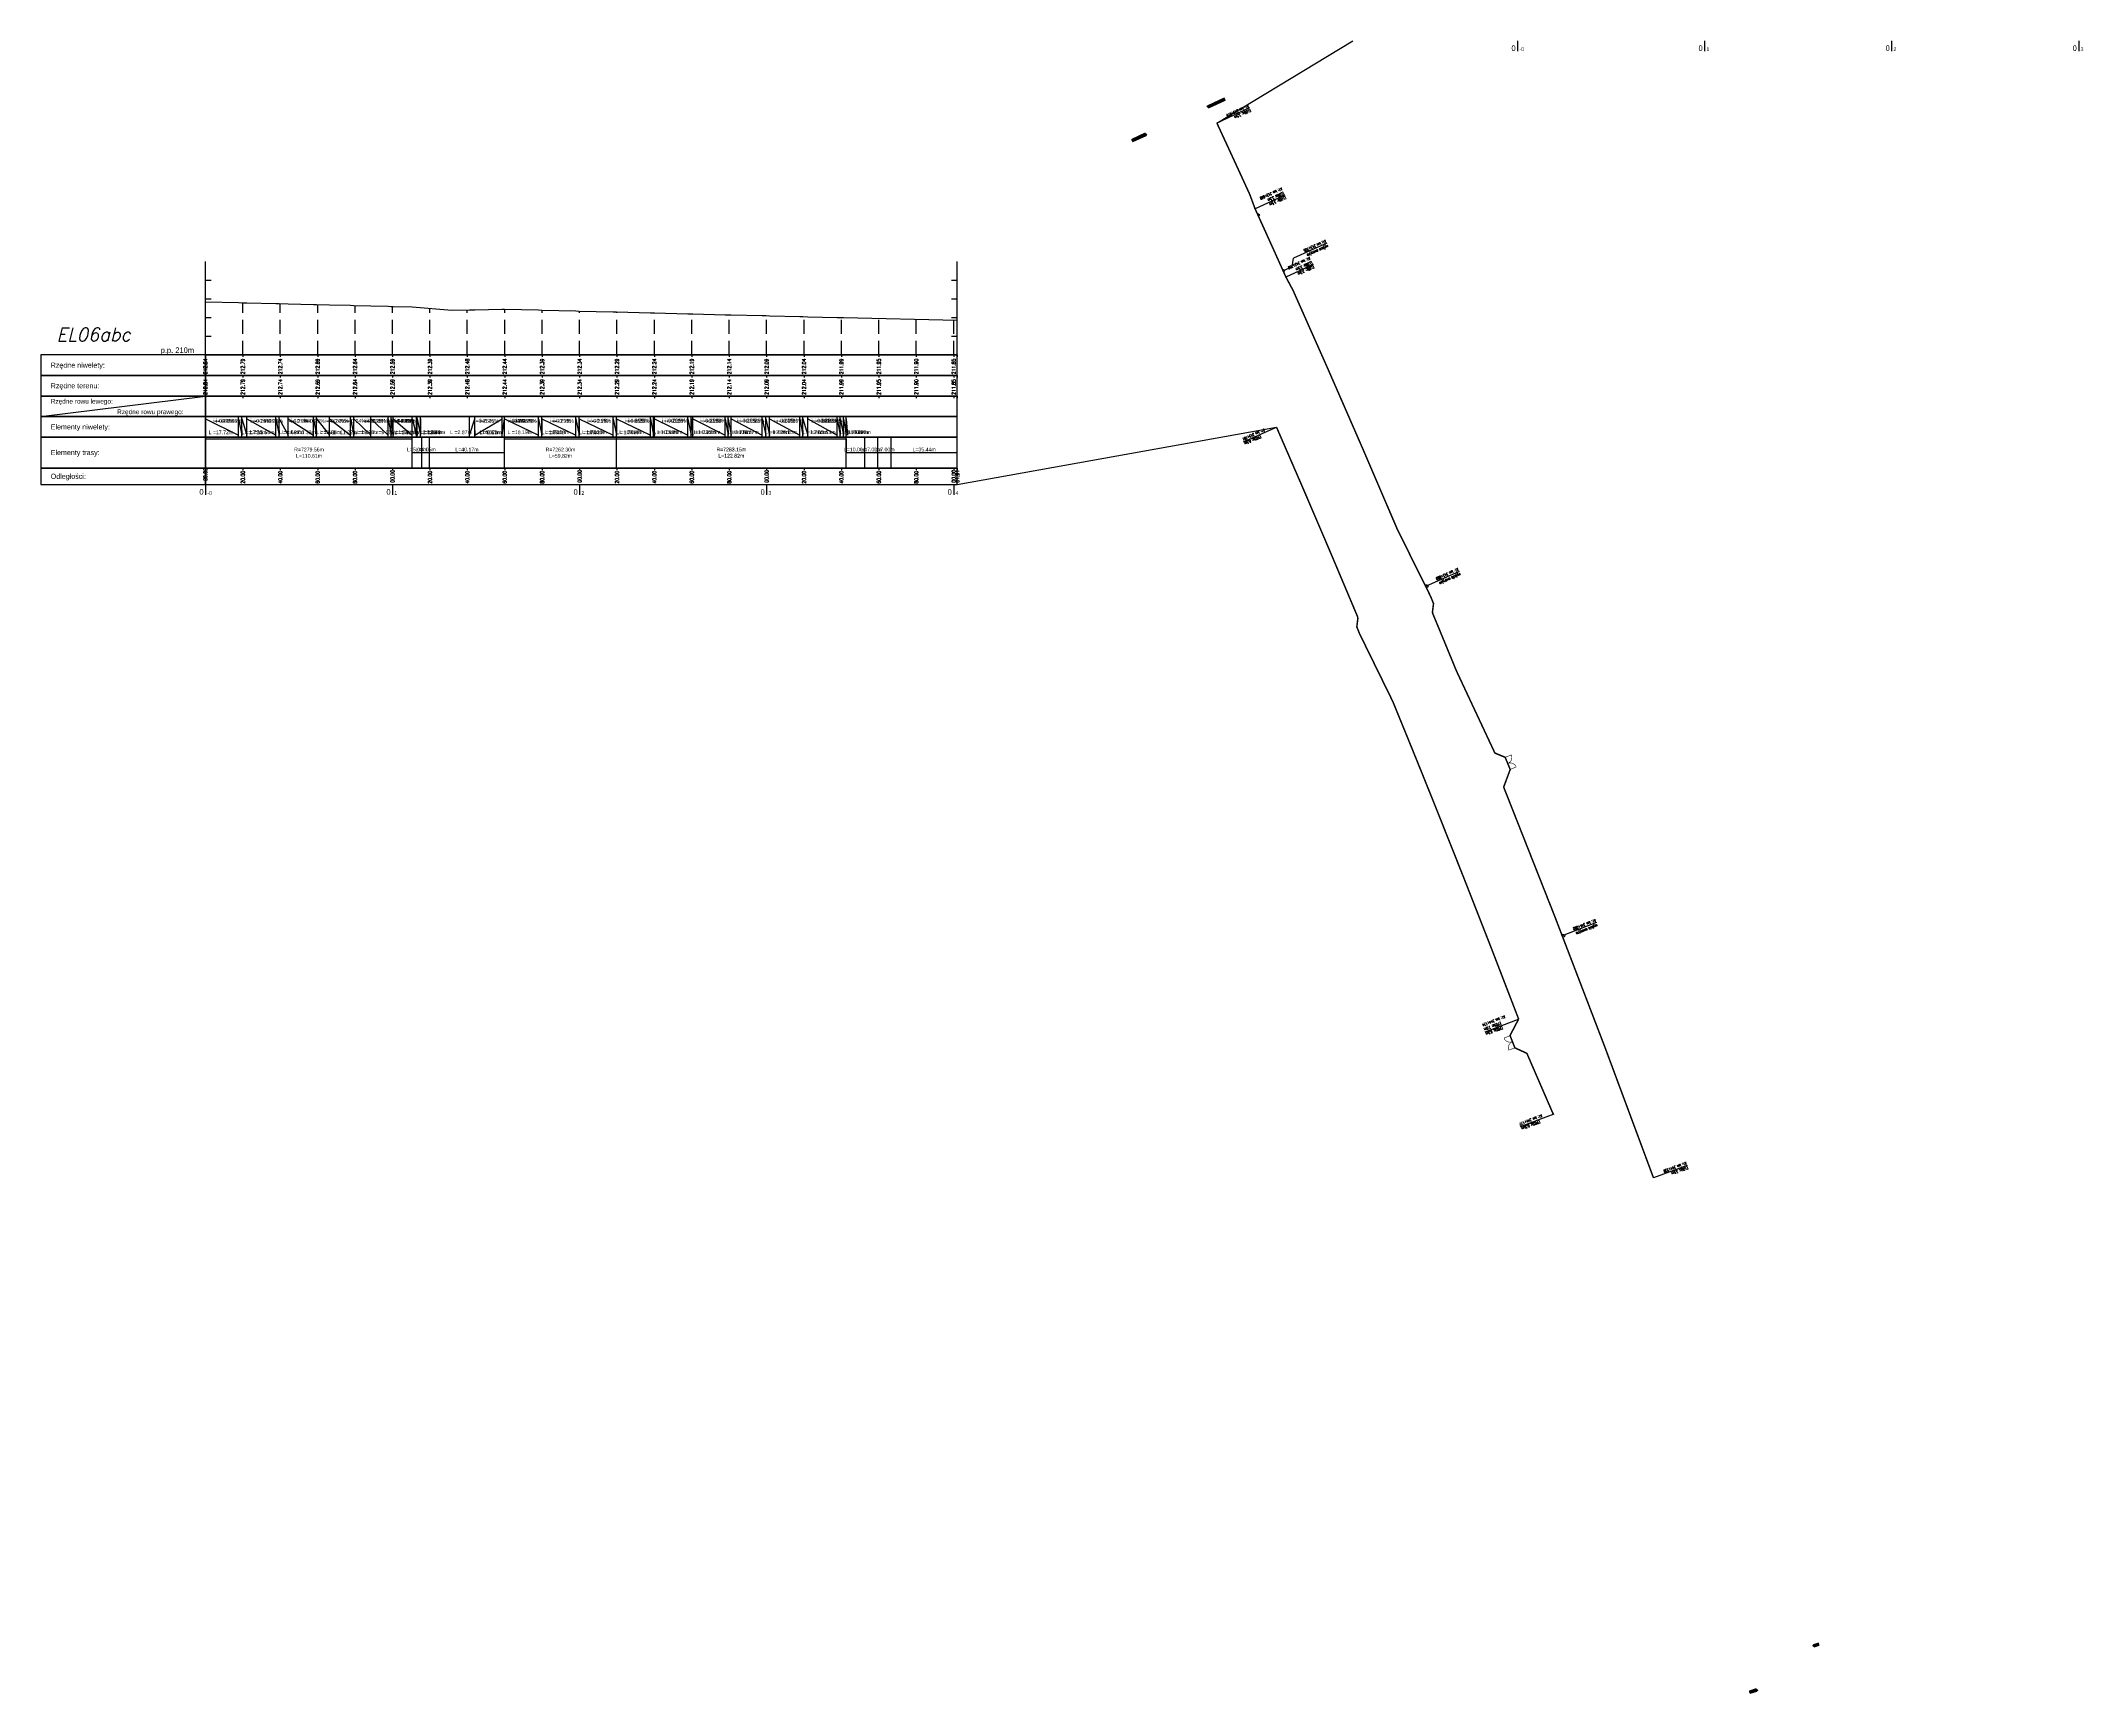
# Model space of a CAD drawing. Header units: metres. Extents: x 7399493 to 7407015, y 5696902 to 5712236.
# Drawn here: x 7404320 to 7405412, y 5704071 to 5704954 of the extents above; entities that cross this region are included whole.
import ezdxf

# ---------------------------------------------------------------- set-up
doc = ezdxf.new("R2010")
doc.units = ezdxf.units.M
doc.linetypes.add('DASHED', pattern=[0.75, 0.5, -0.25])
for name, color, linetype in [('Drzwi ewakuacyjne', 100, 'Continuous'), ('Drzwi ewakuacyjne_opis', 7, 'Continuous'), ('Ekran_akustyczny_3.5m', 100, 'Continuous'), ('Ekran_akustyczny_3.5m_opis', 7, 'Continuous'), ('Ekran_akustyczny_6.5m_opis', 7, 'Continuous'), ('Ekran_akustyczny_7m', 100, 'Continuous'), ('Ekran_akustyczny_7m_opis', 7, 'Continuous'), ('pomoc', 140, 'Continuous'), ('PR_0', 7, 'Continuous'), ('PR_istniejacy_teren', 7, 'Continuous'), ('robocza', 3, 'Continuous'), ('Schody ewakuacyjne', 100, 'Continuous')]:
    doc.layers.add(name, color=color, linetype=linetype)
doc.styles.add('simplex 0.60', font='simplex.shx', dxfattribs={"width": 0.6})
doc.styles.add('simplex 0.80', font='simplex.shx', dxfattribs={"width": 0.8})
doc.styles.add('Standard poch.', font='simplex.shx', dxfattribs={"oblique": 15})

# ---------------------------------------------------------------- blocks, each defined once
blk = doc.blocks.new('*U26')
at = {"layer": 'Schody ewakuacyjne', "ltscale": 0.8}
blk.add_lwpolyline([(-0.7, 0), (-0.7, -9.7), (-0.6, -9.7), (-0.6, 0)], close=True, dxfattribs=at)
at = {"layer": 'Schody ewakuacyjne'}
for points in [[(-0.5, -9.7), (-0.5, 0)], [(-0.5, 0), (0.5, 0)], [(-0.4, 0.3), (0.4, 0.3)], [(-0.4, 0), (-0.4, 0.3), (0.4, 0.3), (0.4, 0)], [(-0.4, -9.7), (-0.4, 0)], [(-0.5, -9.7), (0.5, -9.7)], [(-0.4, -0.3), (0.4, -0.3)], [(-0.4, -0.5), (0.4, -0.5)], [(-0.4, -0.8), (0.4, -0.8)], [(-0.4, -1.1), (0.4, -1.1)], [(-0.4, -1.4), (0.4, -1.4)], [(-0.4, -1.6), (0.4, -1.6)], [(-0.4, -1.9), (0.4, -1.9)], [(-0.4, -2.2), (0.4, -2.2)], [(-0.4, -2.4), (0.4, -2.4)], [(-0.4, -2.7), (0.4, -2.7)], [(-0.4, -3), (0.4, -3)], [(-0.4, -3.2), (0.4, -3.2)], [(-0.4, -3.5), (0.4, -3.5)], [(-0.4, -3.8), (0.4, -3.8)], [(-0.4, -4.1), (0.4, -4.1)], [(-0.4, -4.3), (0.4, -4.3)], [(-0.4, -4.6), (0.4, -4.6)], [(-0.4, -4.9), (0.4, -4.9)], [(-0.4, -5.1), (0.4, -5.1)], [(-0.4, -5.4), (0.4, -5.4)], [(-0.4, -5.7), (0.4, -5.7)], [(-0.4, -5.9), (0.4, -5.9)], [(-0.4, -6.2), (0.4, -6.2)], [(-0.4, -6.5), (0.4, -6.5)], [(-0.4, -6.8), (0.4, -6.8)], [(-0.4, -7), (0.4, -7)], [(-0.4, -7.3), (0.4, -7.3)], [(-0.4, -7.6), (0.4, -7.6)], [(-0.4, -7.8), (0.4, -7.8)], [(-0.4, -8.1), (0.4, -8.1)], [(-0.4, -8.4), (0.4, -8.4)], [(-0.4, -8.6), (0.4, -8.6)], [(-0.4, -8.9), (0.4, -8.9)], [(-0.4, -9.2), (0.4, -9.2)], [(-0.4, -9.5), (0.4, -9.5)], [(-0.4, -9.7), (0.4, -9.7)], [(0.4, -9.7), (0.4, 0)], [(0.5, -9.7), (0.5, 0)]]:
    blk.add_lwpolyline(points, dxfattribs=at)
blk = doc.blocks.new('*U27')
at = {"layer": 'Schody ewakuacyjne', "ltscale": 0.8}
blk.add_lwpolyline([(-0.7, 0), (-0.7, -7.8), (-0.6, -7.8), (-0.6, 0)], close=True, dxfattribs=at)
at = {"layer": 'Schody ewakuacyjne'}
for points in [[(-0.5, -7.8), (-0.5, 0)], [(-0.5, 0), (0.5, 0)], [(-0.4, 0.3), (0.4, 0.3)], [(-0.4, 0), (-0.4, 0.3), (0.4, 0.3), (0.4, 0)], [(-0.4, -7.8), (-0.4, 0)], [(-0.5, -7.8), (0.5, -7.8)], [(-0.4, -0.3), (0.4, -0.3)], [(-0.4, -0.5), (0.4, -0.5)], [(-0.4, -0.8), (0.4, -0.8)], [(-0.4, -1.1), (0.4, -1.1)], [(-0.4, -1.4), (0.4, -1.4)], [(-0.4, -1.6), (0.4, -1.6)], [(-0.4, -1.9), (0.4, -1.9)], [(-0.4, -2.2), (0.4, -2.2)], [(-0.4, -2.4), (0.4, -2.4)], [(-0.4, -2.7), (0.4, -2.7)], [(-0.4, -3), (0.4, -3)], [(-0.4, -3.2), (0.4, -3.2)], [(-0.4, -3.5), (0.4, -3.5)], [(-0.4, -3.8), (0.4, -3.8)], [(-0.4, -4.1), (0.4, -4.1)], [(-0.4, -4.3), (0.4, -4.3)], [(-0.4, -4.6), (0.4, -4.6)], [(-0.4, -4.9), (0.4, -4.9)], [(-0.4, -5.1), (0.4, -5.1)], [(-0.4, -5.4), (0.4, -5.4)], [(-0.4, -5.7), (0.4, -5.7)], [(-0.4, -5.9), (0.4, -5.9)], [(-0.4, -6.2), (0.4, -6.2)], [(-0.4, -6.5), (0.4, -6.5)], [(-0.4, -6.8), (0.4, -6.8)], [(-0.4, -7), (0.4, -7)], [(-0.4, -7.3), (0.4, -7.3)], [(-0.4, -7.6), (0.4, -7.6)], [(-0.4, -7.8), (0.4, -7.8)], [(0.4, -7.8), (0.4, 0)], [(0.5, -7.8), (0.5, 0)]]:
    blk.add_lwpolyline(points, dxfattribs=at)
blk = doc.blocks.new('Wyjście awaryjne')
at = {"layer": 'Drzwi ewakuacyjne'}
blk.add_lwpolyline([(0, 0), (-1.4, 0, 0.414214), (0, -1.4)], format="xyb", close=True, dxfattribs=at)
blk = doc.blocks.new('*U122')
at = {"layer": 'PR_0', "color": 1, "linetype": 'Continuous', "lineweight": -3, "char_height": 2}
for s, insert, attachment_point in [('i=-0.25%', (7406124.1, 5706771.5), 9), ('i=-0.25%', (7406125.8, 5706771.5), 9), ('i=-0.23%', (7406128.5, 5706771.5), 9), ('i=-0.25%', (7406144.1, 5706771.5), 9), ('i=-0.25%', (7406145.8, 5706771.5), 9), ('i=-0.23%', (7406150.6, 5706771.5), 9), ('i=-0.26%', (7406164, 5706771.5), 9), ('i=-0.26%', (7406165.7, 5706771.5), 9), ('i=-0.23%', (7406172.8, 5706771.5), 9), ('i=-0.26%', (7406184, 5706771.5), 9), ('i=-0.26%', (7406185.7, 5706771.5), 9), ('i=-0.24%', (7406194.9, 5706771.5), 9), ('i=-0.26%', (7406203.9, 5706771.5), 9), ('i=-0.26%', (7406205.6, 5706771.5), 9), ('i=-0.24%', (7406206.7, 5706771.5), 9), ('i=-0.24%', (7406217, 5706771.5), 9), ('i=-4.22%', (7406219.1, 5706771.5), 9), ('i=-4.21%', (7406219.6, 5706771.5), 9), ('i=-4.21%', (7406221.2, 5706771.5), 9), ('i=-4.13%', (7406221.3, 5706771.5), 9), ('i=-4.00%', (7406221.4, 5706771.5), 9), ('i=-3.76%', (7406221.4, 5706771.5), 9), ('i=0.26%', (7406253, 5706771.5), 7), ('i=0.26%', (7406255.9, 5706771.5), 7), ('i=0.26%', (7406270.6, 5706771.5), 7), ('i=0.28%', (7406271.7, 5706771.5), 7), ('i=-0.25%', (7406284.4, 5706771.5), 9), ('i=-0.25%', (7406286.1, 5706771.5), 9), ('i=-0.23%', (7406286.2, 5706771.5), 9), ('i=-0.25%', (7406304.4, 5706771.5), 9), ('i=-0.25%', (7406306.1, 5706771.5), 9), ('i=-0.23%', (7406306.1, 5706771.5), 9), ('i=-0.25%', (7406324.3, 5706771.5), 9), ('i=-0.25%', (7406326, 5706771.5), 9), ('L =17.72m', (7406110.8, 5706765.4), 7), ('L =1.71m', (7406128.5, 5706765.4), 7), ('L =2.70m', (7406130.2, 5706765.4), 7), ('L =15.56m', (7406132.9, 5706765.4), 7), ('L =1.69m', (7406148.5, 5706765.4), 7), ('L =4.87m', (7406150.1, 5706765.4), 7), ('L =13.39m', (7406155, 5706765.4), 7), ('L =1.68m', (7406168.4, 5706765.4), 7), ('L =7.05m', (7406170.1, 5706765.4), 7), ('L =11.22m', (7406177.1, 5706765.4), 7), ('L =1.68m', (7406188.4, 5706765.4), 7), ('L =9.22m', (7406190, 5706765.4), 7), ('L =9.05m', (7406199.3, 5706765.4), 7), ('L =1.68m', (7406208.3, 5706765.4), 7), ('L =1.11m', (7406210, 5706765.4), 7), ('L =10.28m', (7406211.1, 5706765.4), 7), ('L =2.12m', (7406221.4, 5706765.4), 7), ('L =0.43m', (7406223.5, 5706765.4), 7), ('L =1.67m', (7406223.9, 5706765.4), 7), ('L =0.12m', (7406225.6, 5706765.4), 7), ('L =0.03m', (7406225.7, 5706765.4), 7), ('L =0.01m', (7406225.7, 5706765.4), 7), ('L =2.87m', (7406251.5, 5706765.4), 9), ('L =14.67m', (7406266.2, 5706765.4), 9), ('L =0.03m', (7406267.4, 5706765.4), 9), ('L =1.11m', (7406267.3, 5706765.4), 9), ('L =18.19m', (7406270.6, 5706765.4), 7), ('L =1.74m', (7406288.8, 5706765.4), 7), ('L =0.02m', (7406290.5, 5706765.4), 7), ('L =18.19m', (7406290.5, 5706765.4), 7), ('L =1.74m', (7406308.7, 5706765.4), 7), ('L =0.01m', (7406310.5, 5706765.4), 7), ('L =18.20m', (7406310.5, 5706765.4), 7), ('L =1.74m', (7406328.7, 5706765.4), 7)]:
    blk.add_mtext(s, dxfattribs=dict(at, insert=insert, attachment_point=attachment_point))
blk = doc.blocks.new('*U121')
at = {"layer": 'robocza', "color": 1, "linetype": 'Continuous', "lineweight": -3, "char_height": 2}
for s, insert, attachment_point in [('R=7279.56m^JL=110.61m', (7406164.5, 5706755.5), 5), ('L=5.00m', (7406222.3, 5706756.2), 8), ('L=4.05m', (7406226.8, 5706756.2), 8), ('L=40.17m', (7406248.9, 5706756.2), 8), ('R=7262.30m^JL=59.82m', (7406298.9, 5706755.5), 5), ('R=7283.15m^JL=122.82m', (7406390.2, 5706755.5), 5), ('L=10.00m', (7406456.6, 5706756.2), 8), ('L=7.00m', (7406465.1, 5706756.2), 8), ('L=7.00m', (7406472.1, 5706756.2), 8), ('L=35.44m', (7406493.3, 5706756.2), 8)]:
    blk.add_mtext(s, dxfattribs=dict(at, insert=insert, attachment_point=attachment_point))
blk = doc.blocks.new('*U120')
at = {"layer": 'robocza', "color": 1, "linetype": 'Continuous', "lineweight": -3, "char_height": 2, "attachment_point": 5, "rotation": 90, "style": 'simplex 0.80'}
for s, insert in [('-00.00', (7406109.1, 5706742.9)), ('20.00', (7406129.1, 5706742.4)), ('40.00', (7406149.1, 5706742.4)), ('60.00', (7406169.1, 5706742.4)), ('80.00', (7406189.1, 5706742.4)), ('00.00', (7406209.1, 5706742.9)), ('20.00', (7406229.1, 5706742.4)), ('40.00', (7406249.1, 5706742.4)), ('60.00', (7406269.1, 5706742.4)), ('80.00', (7406289.1, 5706742.4)), ('00.00', (7406309.1, 5706742.9)), ('20.00', (7406329.1, 5706742.4)), ('40.00', (7406349.1, 5706742.4)), ('60.00', (7406369.1, 5706742.4)), ('80.00', (7406389.1, 5706742.4)), ('00.00', (7406409.1, 5706742.9)), ('20.00', (7406429.1, 5706742.4)), ('40.00', (7406449.1, 5706742.4)), ('60.00', (7406469.1, 5706742.4)), ('80.00', (7406489.1, 5706742.4)), ('00.00', (7406509.1, 5706742.9)), ('01.91', (7406511.1, 5706742.9))]:
    blk.add_mtext(s, dxfattribs=dict(at, insert=insert))
blk = doc.blocks.new('*U119')
at = {"layer": 'robocza', "color": 1, "linetype": 'Continuous', "lineweight": -3}
for s, insert, char_height, attachment_point in [('0', (7406108.1, 5706733), 3, 9), ('-0', (7406110.1, 5706733), 2, 7), ('0', (7406208.1, 5706733), 3, 9), ('1', (7406210.1, 5706733), 2, 7), ('0', (7406308.1, 5706733), 3, 9), ('2', (7406310.1, 5706733), 2, 7), ('0', (7406408.1, 5706733), 3, 9), ('3', (7406410.1, 5706733), 2, 7), ('0', (7406508.1, 5706733), 3, 9), ('4', (7406510.1, 5706733), 2, 7)]:
    blk.add_mtext(s, dxfattribs=dict(at, insert=insert, char_height=char_height, attachment_point=attachment_point))
blk = doc.blocks.new('*U164')
at = {"layer": 'PR_0', "color": 1, "linetype": 'Continuous', "lineweight": -3, "char_height": 2}
for s, insert, attachment_point in [('i=-0.23%', (7406300.2, 5703870), 9), ('i=-0.25%', (7406318.4, 5703870), 9), ('i=-0.25%', (7406320.2, 5703870), 9), ('i=-0.23%', (7406320.7, 5703870), 9), ('i=-0.25%', (7406338.4, 5703870), 9), ('i=-0.25%', (7406340.1, 5703870), 9), ('i=-0.23%', (7406341.2, 5703870), 9), ('i=-0.25%', (7406358.4, 5703870), 9), ('i=-0.25%', (7406360.1, 5703870), 9), ('i=-0.23%', (7406361.6, 5703870), 9), ('i=-0.25%', (7406378.3, 5703870), 9), ('i=-0.25%', (7406380, 5703870), 9), ('i=-0.23%', (7406382.1, 5703870), 9), ('i=-0.25%', (7406398.3, 5703870), 9), ('i=-0.25%', (7406400, 5703870), 9), ('i=-0.23%', (7406402.6, 5703870), 9), ('i=-0.25%', (7406418.2, 5703870), 9), ('i=-0.25%', (7406419.9, 5703870), 9), ('i=-0.23%', (7406421.7, 5703870), 9), ('i=-0.23%', (7406423.1, 5703870), 9), ('i=-6.14%', (7406423.8, 5703870), 9), ('L =0.00m', (7406304.6, 5703863.9), 7), ('L =18.22m', (7406304.6, 5703863.9), 7), ('L =1.73m', (7406322.8, 5703863.9), 7), ('L =0.52m', (7406324.6, 5703863.9), 7), ('L =17.70m', (7406325.1, 5703863.9), 7), ('L =1.72m', (7406342.8, 5703863.9), 7), ('L =1.05m', (7406344.5, 5703863.9), 7), ('L =17.18m', (7406345.5, 5703863.9), 7), ('L =1.72m', (7406362.7, 5703863.9), 7), ('L =1.57m', (7406364.5, 5703863.9), 7), ('L =16.67m', (7406366, 5703863.9), 7), ('L =1.72m', (7406382.7, 5703863.9), 7), ('L =2.09m', (7406384.4, 5703863.9), 7), ('L =16.15m', (7406386.5, 5703863.9), 7), ('L =1.71m', (7406402.6, 5703863.9), 7), ('L =2.61m', (7406404.4, 5703863.9), 7), ('L =15.63m', (7406407, 5703863.9), 7), ('L =1.71m', (7406422.6, 5703863.9), 7), ('L =1.74m', (7406424.3, 5703863.9), 7), ('L =1.39m', (7406426, 5703863.9), 7), ('L =0.72m', (7406427.4, 5703863.9), 7)]:
    blk.add_mtext(s, dxfattribs=dict(at, insert=insert, attachment_point=attachment_point))
blk = doc.blocks.new('*U29')
at = {"layer": 'Schody ewakuacyjne', "ltscale": 0.8}
blk.add_lwpolyline([(-0.7, 0), (-0.7, -3.8), (-0.6, -3.8), (-0.6, 0)], close=True, dxfattribs=at)
at = {"layer": 'Schody ewakuacyjne'}
for points in [[(-0.5, -3.8), (-0.5, 0)], [(-0.5, 0), (0.5, 0)], [(-0.4, 0.3), (0.4, 0.3)], [(-0.4, 0), (-0.4, 0.3), (0.4, 0.3), (0.4, 0)], [(-0.4, -3.8), (-0.4, 0)], [(-0.5, -3.8), (0.5, -3.8)], [(-0.4, -0.3), (0.4, -0.3)], [(-0.4, -0.5), (0.4, -0.5)], [(-0.4, -0.8), (0.4, -0.8)], [(-0.4, -1.1), (0.4, -1.1)], [(-0.4, -1.4), (0.4, -1.4)], [(-0.4, -1.6), (0.4, -1.6)], [(-0.4, -1.9), (0.4, -1.9)], [(-0.4, -2.2), (0.4, -2.2)], [(-0.4, -2.4), (0.4, -2.4)], [(-0.4, -2.7), (0.4, -2.7)], [(-0.4, -3), (0.4, -3)], [(-0.4, -3.2), (0.4, -3.2)], [(-0.4, -3.5), (0.4, -3.5)], [(-0.4, -3.8), (0.4, -3.8)], [(0.4, -3.8), (0.4, 0)], [(0.5, -3.8), (0.5, 0)]]:
    blk.add_lwpolyline(points, dxfattribs=at)
blk = doc.blocks.new('*U28')
at = {"layer": 'Schody ewakuacyjne', "ltscale": 0.8}
blk.add_lwpolyline([(-0.7, 0), (-0.7, -2.7), (-0.6, -2.7), (-0.6, 0)], close=True, dxfattribs=at)
at = {"layer": 'Schody ewakuacyjne'}
for points in [[(-0.5, -2.7), (-0.5, 0)], [(-0.5, 0), (0.5, 0)], [(-0.4, 0.3), (0.4, 0.3)], [(-0.4, 0), (-0.4, 0.3), (0.4, 0.3), (0.4, 0)], [(-0.4, -2.7), (-0.4, 0)], [(-0.5, -2.7), (0.5, -2.7)], [(-0.4, -0.3), (0.4, -0.3)], [(-0.4, -0.5), (0.4, -0.5)], [(-0.4, -0.8), (0.4, -0.8)], [(-0.4, -1.1), (0.4, -1.1)], [(-0.4, -1.4), (0.4, -1.4)], [(-0.4, -1.6), (0.4, -1.6)], [(-0.4, -1.9), (0.4, -1.9)], [(-0.4, -2.2), (0.4, -2.2)], [(-0.4, -2.4), (0.4, -2.4)], [(-0.4, -2.7), (0.4, -2.7)], [(0.4, -2.7), (0.4, 0)], [(0.5, -2.7), (0.5, 0)]]:
    blk.add_lwpolyline(points, dxfattribs=at)

msp = doc.modelspace()

# ---------------------------------------------------------------- linework, layer by layer
at = {"layer": 'Drzwi ewakuacyjne'}
for points in [[(7404972, 5704861.3, 0.414214), (7404970.8, 5704861.7), (7404971.2, 5704860.9)], [(7404985.5, 5704831.4, 0.414214), (7404984.3, 5704831.8), (7404984.7, 5704831)]]:
    msp.add_lwpolyline(points, format="xyb", close=True, dxfattribs=at)
at = {"layer": 'Drzwi ewakuacyjne_opis'}
for p, q in [((7405007.9, 5704846.2), (7404990, 5704838.2)), ((7404989.3, 5704833.5), (7404984.5, 5704831.4)), ((7405078.6, 5704670.8), (7405060.7, 5704662.7)), ((7405152.1, 5704483.1), (7405133.7, 5704476))]:
    msp.add_line(p, q, dxfattribs=at)
msp.add_lwpolyline([(7404989.3, 5704833.5), (7404990, 5704838.2)], dxfattribs=at)
at = {"layer": 'Ekran_akustyczny_3.5m'}
for points, const_width in [([(7404949.1, 5704910.4, -0.001437), (7404966.7, 5704872.2), (7404969.5, 5704864.6)], 0.8), ([(7404949.1, 5704910.4, -0.001437), (7404966.7, 5704872.2), (7404969.5, 5704864.6, -0.001366), (7404986, 5704828.1), (7404989.8, 5704821, -0.004754), (7405045.5, 5704693.4), (7405063.4, 5704657.3), (7405064.9, 5704653.6), (7405064.3, 5704648.7, -0.001144), (7405077.1, 5704617.7), (7405097.7, 5704573.7), (7405103.2, 5704571.4), (7405105.9, 5704564.9), (7405102.4, 5704555.5, -0.007641), (7405182.5, 5704346.6)], 0.8), ([(7404986, 5704828.1, 0.001366), (7404969.5, 5704864.6)], 0.8), ([(7405105.9, 5704564.9), (7405109.1, 5704566.3, 0.41102), (7405104.6, 5704568.1, 0.408938), (7405106.5, 5704572.7), (7405103.2, 5704571.4)], 0.3), ([(7405105.8, 5704422.7), (7405102.6, 5704421.3, 0.41102), (7405107.1, 5704419.4, 0.408938), (7405105.1, 5704414.9), (7405108.4, 5704416.1)], 0.3)]:
    msp.add_lwpolyline(points, format="xyb", dxfattribs=dict(at, const_width=const_width))
at = {"layer": 'Ekran_akustyczny_3.5m_opis'}
for p, q in [((7404966.6, 5704918.5), (7404949.1, 5704910.4)), ((7404985.5, 5704871.8), (7404969.5, 5704864.6)), ((7405000.5, 5704834.8), (7404986, 5704828.1)), ((7405200.5, 5704353.2), (7405182.5, 5704346.6))]:
    msp.add_line(p, q, dxfattribs=at)
at = {"layer": 'Ekran_akustyczny_6.5m_opis'}
for p, q in [((7404963.3, 5704740.1), (7404981, 5704747.8)), ((7405092.5, 5704424.7), (7405110.4, 5704431.5)), ((7405111.4, 5704374.1), (7405129.4, 5704380.9))]:
    msp.add_line(p, q, dxfattribs=at)
at = {"layer": 'Ekran_akustyczny_7m'}
msp.add_lwpolyline([(7405128.9, 5704380.7, 0.8, 0.8, 0), (7405114.8, 5704413.2, 0.8, 0.8, 0), (7405108.4, 5704416.1, 0.8, 0.8, 0), (7405105.8, 5704422.7, 0.8, 0.8, 0), (7405110.4, 5704431.5, 0.8, 0.8, 0.004216), (7405065.6, 5704545.9, 0.8, 0.8, 0.002059), (7405043.1, 5704601.3, 0.8, 0.8, 0), (7405025.4, 5704637.4, 0.8, 0.8, 0), (7405023.9, 5704641.1, 0.8, 0.8, 0), (7405024.5, 5704646.1, 0.8, 0.8, 0.003799), (7404981, 5704747.8, 0, 0, 0)], format="xyseb", dxfattribs=at)
at = {"layer": 'pomoc', "color": 3, "linetype": 'Continuous', "lineweight": 25}
for p, q in [((7404949.1, 5704910.4), (7405021.8, 5704954.4)), ((7404810.3, 5704717.2), (7404981, 5704747.8))]:
    msp.add_line(p, q, dxfattribs=at)
at = {"layer": 'pomoc', "color": 7, "linetype": 'DASHED', "lineweight": -3, "ltscale": 15}
for p, q in [((7404628.4, 5704786.5), (7404628.4, 5704809.4)), ((7404648.4, 5704786.5), (7404648.4, 5704808.9)), ((7404668.4, 5704786.5), (7404668.4, 5704808.4)), ((7404688.4, 5704786.5), (7404688.4, 5704807.9)), ((7404708.4, 5704786.5), (7404708.4, 5704807.5)), ((7404728.4, 5704786.5), (7404728.4, 5704807)), ((7404748.4, 5704786.5), (7404748.4, 5704806.5))]:
    msp.add_line(p, q, dxfattribs=at)
at = {"layer": 'pomoc', "color": 7, "linetype": 'Continuous', "lineweight": -3}
for p, q in [((7404628.1, 5704786.5), (7404751.6, 5704786.5)), ((7404628.4, 5704775.5), (7404628.4, 5704774.4)), ((7404648.4, 5704775.5), (7404648.4, 5704774.4)), ((7404668.4, 5704775.5), (7404668.4, 5704774.4)), ((7404688.4, 5704775.5), (7404688.4, 5704774.4)), ((7404708.4, 5704775.5), (7404708.4, 5704774.4)), ((7404728.4, 5704775.5), (7404728.4, 5704774.4)), ((7404748.4, 5704775.5), (7404748.4, 5704774.4)), ((7404628.4, 5704764.5), (7404628.4, 5704763.4)), ((7404648.4, 5704764.5), (7404648.4, 5704763.4)), ((7404668.4, 5704764.5), (7404668.4, 5704763.4)), ((7404688.4, 5704764.5), (7404688.4, 5704763.4)), ((7404708.4, 5704764.5), (7404708.4, 5704763.4)), ((7404728.4, 5704764.5), (7404728.4, 5704763.4)), ((7404748.4, 5704764.5), (7404748.4, 5704763.4)), ((7404628.4, 5704726), (7404628.4, 5704724.9)), ((7404648.4, 5704726), (7404648.4, 5704724.9)), ((7404668.4, 5704726), (7404668.4, 5704724.9)), ((7404688.4, 5704726), (7404688.4, 5704724.9)), ((7404708.4, 5704726), (7404708.4, 5704724.9)), ((7404728.4, 5704726), (7404728.4, 5704724.9)), ((7404748.4, 5704726), (7404748.4, 5704724.9)), ((7404708.4, 5704717.2), (7404708.4, 5704711.7))]:
    msp.add_line(p, q, dxfattribs=at)
at = {"layer": 'pomoc', "color": 1, "linetype": 'Continuous', "lineweight": -3}
for p, q in [((7404628.4, 5704786.5), (7404628.4, 5704785.4)), ((7404648.4, 5704786.5), (7404648.4, 5704785.4)), ((7404668.4, 5704786.5), (7404668.4, 5704785.4)), ((7404688.4, 5704786.5), (7404688.4, 5704785.4)), ((7404708.4, 5704786.5), (7404708.4, 5704785.4)), ((7404728.4, 5704786.5), (7404728.4, 5704785.4)), ((7404748.4, 5704786.5), (7404748.4, 5704785.4)), ((7404628.4, 5704764.5), (7404628.4, 5704763.4)), ((7404648.4, 5704764.5), (7404648.4, 5704763.4)), ((7404668.4, 5704764.5), (7404668.4, 5704763.4)), ((7404688.4, 5704764.5), (7404688.4, 5704763.4)), ((7404708.4, 5704764.5), (7404708.4, 5704763.4)), ((7404728.4, 5704764.5), (7404728.4, 5704763.4)), ((7404748.4, 5704764.5), (7404748.4, 5704763.4)), ((7404628.1, 5704742.5), (7404628.1, 5704753.5)), ((7404628.1, 5704742.5), (7404628.1, 5704753.5)), ((7404628.1, 5704752.4), (7404628.1, 5704743.6)), ((7404628.1, 5704752.4), (7404646.3, 5704743.6)), ((7404646.3, 5704742.5), (7404646.3, 5704753.5)), ((7404646.3, 5704752.4), (7404648, 5704743.6)), ((7404648, 5704742.5), (7404648, 5704753.5)), ((7404648, 5704752.4), (7404648.5, 5704743.6)), ((7404648.5, 5704742.5), (7404648.5, 5704753.5)), ((7404648.5, 5704752.4), (7404666.2, 5704743.6)), ((7404666.2, 5704742.5), (7404666.2, 5704753.5)), ((7404666.2, 5704752.4), (7404668, 5704743.6)), ((7404668, 5704742.5), (7404668, 5704753.5)), ((7404668, 5704752.4), (7404669, 5704743.6)), ((7404669, 5704742.5), (7404669, 5704753.5)), ((7404669, 5704752.4), (7404686.2, 5704743.6)), ((7404686.2, 5704742.5), (7404686.2, 5704753.5)), ((7404686.2, 5704752.4), (7404687.9, 5704743.6)), ((7404687.9, 5704742.5), (7404687.9, 5704753.5)), ((7404687.9, 5704752.4), (7404689.5, 5704743.6)), ((7404689.5, 5704742.5), (7404689.5, 5704753.5)), ((7404689.5, 5704752.4), (7404706.1, 5704743.6)), ((7404706.1, 5704742.5), (7404706.1, 5704753.5)), ((7404706.1, 5704752.4), (7404707.9, 5704743.6)), ((7404707.9, 5704742.5), (7404707.9, 5704753.5)), ((7404707.9, 5704752.4), (7404709.9, 5704743.6)), ((7404709.9, 5704742.5), (7404709.9, 5704753.5)), ((7404709.9, 5704752.4), (7404726.1, 5704743.6)), ((7404726.1, 5704742.5), (7404726.1, 5704753.5)), ((7404726.1, 5704752.4), (7404727.8, 5704743.6)), ((7404727.8, 5704742.5), (7404727.8, 5704753.5)), ((7404727.8, 5704752.4), (7404730.4, 5704743.6)), ((7404730.4, 5704742.5), (7404730.4, 5704753.5)), ((7404730.4, 5704752.4), (7404746.1, 5704743.6)), ((7404746.1, 5704742.5), (7404746.1, 5704753.5)), ((7404746.1, 5704752.4), (7404747.8, 5704743.6)), ((7404747.8, 5704742.5), (7404747.8, 5704753.5)), ((7404747.8, 5704752.4), (7404749.5, 5704743.6)), ((7404749.5, 5704742.5), (7404749.5, 5704753.5)), ((7404749.5, 5704752.4), (7404750.9, 5704743.6)), ((7404750.9, 5704742.5), (7404750.9, 5704753.5)), ((7404750.9, 5704752.4), (7404751.6, 5704743.6)), ((7404628.1, 5704726), (7404628.1, 5704742.5)), ((7404628.1, 5704741.7), (7404628.1, 5704741.7)), ((7404628.1, 5704741.7), (7404628.1, 5704741.7)), ((7404628.1, 5704741.7), (7404750.9, 5704741.7)), ((7404750.9, 5704726), (7404750.9, 5704742.5)), ((7404750.9, 5704741.7), (7404750.9, 5704734.3)), ((7404750.9, 5704734.3), (7404750.9, 5704734.3)), ((7404750.9, 5704734.3), (7404760.9, 5704734.3))]:
    msp.add_line(p, q, dxfattribs=at)
at = {"layer": 'PR_istniejacy_teren', "color": 7, "linetype": 'Continuous', "lineweight": -3, "ltscale": 4}
for p, q in [((7404408.4, 5704814.9), (7404426.1, 5704814.5)), ((7404426.1, 5704814.5), (7404427.8, 5704814.4)), ((7404427.8, 5704814.4), (7404430.5, 5704814.4)), ((7404430.5, 5704814.4), (7404446.1, 5704814)), ((7404446.1, 5704814), (7404447.8, 5704813.9)), ((7404447.8, 5704813.9), (7404452.7, 5704813.8)), ((7404452.7, 5704813.8), (7404466.1, 5704813.5)), ((7404466.1, 5704813.5), (7404467.7, 5704813.4)), ((7404467.7, 5704813.4), (7404474.8, 5704813.3)), ((7404474.8, 5704813.3), (7404486, 5704813)), ((7404486, 5704813), (7404487.7, 5704812.9)), ((7404487.7, 5704812.9), (7404496.9, 5704812.7)), ((7404496.9, 5704812.7), (7404506, 5704812.5)), ((7404506, 5704812.5), (7404507.6, 5704812.4)), ((7404507.6, 5704812.4), (7404508.7, 5704812.4)), ((7404508.7, 5704812.4), (7404519, 5704812.1)), ((7404519, 5704812.1), (7404540.2, 5704810.4)), ((7404540.2, 5704810.4), (7404549.6, 5704810.5)), ((7404549.6, 5704810.5), (7404552.4, 5704810.5)), ((7404552.4, 5704810.5), (7404567.1, 5704810.9)), ((7404567.1, 5704810.9), (7404568.2, 5704810.9)), ((7404568.2, 5704810.9), (7404568.2, 5704810.9)), ((7404568.2, 5704810.9), (7404586.4, 5704810.5)), ((7404586.4, 5704810.5), (7404588.2, 5704810.4)), ((7404588.2, 5704810.4), (7404588.2, 5704810.4)), ((7404588.2, 5704810.4), (7404606.4, 5704810)), ((7404606.4, 5704810), (7404608.1, 5704809.9)), ((7404608.1, 5704809.9), (7404608.1, 5704809.9)), ((7404608.1, 5704809.9), (7404626.3, 5704809.5)), ((7404626.3, 5704809.5), (7404628.1, 5704809.5)), ((7404628.1, 5704809.5), (7404628.1, 5704809.5)), ((7404628.1, 5704809.5), (7404646.3, 5704809)), ((7404646.3, 5704809), (7404648, 5704809)), ((7404648, 5704809), (7404648.5, 5704808.9)), ((7404648.5, 5704808.9), (7404666.2, 5704808.5)), ((7404666.2, 5704808.5), (7404668, 5704808.5)), ((7404668, 5704808.5), (7404669, 5704808.4)), ((7404669, 5704808.4), (7404686.2, 5704808)), ((7404686.2, 5704808), (7404687.9, 5704808)), ((7404687.9, 5704808), (7404689.5, 5704807.9)), ((7404689.5, 5704807.9), (7404706.1, 5704807.5)), ((7404706.1, 5704807.5), (7404707.9, 5704807.5)), ((7404707.9, 5704807.5), (7404709.9, 5704807.4)), ((7404709.9, 5704807.4), (7404726.1, 5704807)), ((7404726.1, 5704807), (7404727.8, 5704807)), ((7404727.8, 5704807), (7404730.4, 5704806.9)), ((7404730.4, 5704806.9), (7404746.1, 5704806.5)), ((7404746.1, 5704806.5), (7404747.8, 5704806.5)), ((7404747.8, 5704806.5), (7404749.5, 5704806.4)), ((7404749.5, 5704806.4), (7404810.3, 5704805))]:
    msp.add_line(p, q, dxfattribs=at)
at = {"layer": 'robocza', "color": 7, "linetype": 'Continuous', "lineweight": -3}
for p, q in [((7405109.8, 5704954.4), (7405109.8, 5704948.9)), ((7405209.8, 5704954.4), (7405209.8, 5704948.9)), ((7405309.8, 5704954.4), (7405309.8, 5704948.9)), ((7405409.8, 5704954.4), (7405409.8, 5704948.9)), ((7404408.4, 5704786.5), (7404408.4, 5704836.5)), ((7404810.3, 5704786.5), (7404810.3, 5704836.5)), ((7404408.4, 5704826.5), (7404411.4, 5704826.5)), ((7404807.3, 5704826.5), (7404810.3, 5704826.5)), ((7404408.4, 5704816.5), (7404411.4, 5704816.5)), ((7404807.3, 5704816.5), (7404810.3, 5704816.5)), ((7404408.4, 5704806.5), (7404411.4, 5704806.5)), ((7404807.3, 5704806.5), (7404810.3, 5704806.5)), ((7404408.4, 5704796.5), (7404411.4, 5704796.5)), ((7404408.4, 5704786.5), (7404810.3, 5704786.5)), ((7404807.3, 5704796.5), (7404810.3, 5704796.5)), ((7404807.3, 5704786.5), (7404810.3, 5704786.5)), ((7404408.4, 5704775.5), (7404408.4, 5704774.4)), ((7404428.4, 5704775.5), (7404428.4, 5704774.4)), ((7404448.4, 5704775.5), (7404448.4, 5704774.4)), ((7404468.4, 5704775.5), (7404468.4, 5704774.4)), ((7404488.4, 5704775.5), (7404488.4, 5704774.4)), ((7404508.4, 5704775.5), (7404508.4, 5704774.4)), ((7404528.4, 5704775.5), (7404528.4, 5704774.4)), ((7404548.4, 5704775.5), (7404548.4, 5704774.4)), ((7404568.4, 5704775.5), (7404568.4, 5704774.4)), ((7404588.4, 5704775.5), (7404588.4, 5704774.4)), ((7404608.4, 5704775.5), (7404608.4, 5704774.4)), ((7404628.4, 5704775.5), (7404628.4, 5704774.4)), ((7404648.4, 5704775.5), (7404648.4, 5704774.4)), ((7404668.4, 5704775.5), (7404668.4, 5704774.4)), ((7404688.4, 5704775.5), (7404688.4, 5704774.4)), ((7404708.4, 5704775.5), (7404708.4, 5704774.4)), ((7404728.4, 5704775.5), (7404728.4, 5704774.4)), ((7404748.4, 5704775.5), (7404748.4, 5704774.4)), ((7404768.4, 5704775.5), (7404768.4, 5704774.4)), ((7404788.4, 5704775.5), (7404788.4, 5704774.4)), ((7404808.4, 5704775.5), (7404808.4, 5704774.4)), ((7404810.3, 5704775.5), (7404810.3, 5704774.4)), ((7404320.4, 5704753.5), (7404408.4, 5704764.5)), ((7404408.4, 5704764.5), (7404408.4, 5704763.4)), ((7404428.4, 5704764.5), (7404428.4, 5704763.4)), ((7404448.4, 5704764.5), (7404448.4, 5704763.4)), ((7404468.4, 5704764.5), (7404468.4, 5704763.4)), ((7404488.4, 5704764.5), (7404488.4, 5704763.4)), ((7404508.4, 5704764.5), (7404508.4, 5704763.4)), ((7404528.4, 5704764.5), (7404528.4, 5704763.4)), ((7404548.4, 5704764.5), (7404548.4, 5704763.4)), ((7404568.4, 5704764.5), (7404568.4, 5704763.4)), ((7404588.4, 5704764.5), (7404588.4, 5704763.4)), ((7404608.4, 5704764.5), (7404608.4, 5704763.4)), ((7404628.4, 5704764.5), (7404628.4, 5704763.4)), ((7404648.4, 5704764.5), (7404648.4, 5704763.4)), ((7404668.4, 5704764.5), (7404668.4, 5704763.4)), ((7404688.4, 5704764.5), (7404688.4, 5704763.4)), ((7404708.4, 5704764.5), (7404708.4, 5704763.4)), ((7404728.4, 5704764.5), (7404728.4, 5704763.4)), ((7404748.4, 5704764.5), (7404748.4, 5704763.4)), ((7404768.4, 5704764.5), (7404768.4, 5704763.4)), ((7404788.4, 5704764.5), (7404788.4, 5704763.4)), ((7404808.4, 5704764.5), (7404808.4, 5704763.4)), ((7404810.3, 5704764.5), (7404810.3, 5704763.4)), ((7404408.4, 5704726), (7404408.4, 5704724.9)), ((7404428.4, 5704726), (7404428.4, 5704724.9)), ((7404448.4, 5704726), (7404448.4, 5704724.9)), ((7404468.4, 5704726), (7404468.4, 5704724.9)), ((7404488.4, 5704726), (7404488.4, 5704724.9)), ((7404508.4, 5704726), (7404508.4, 5704724.9)), ((7404528.4, 5704726), (7404528.4, 5704724.9)), ((7404548.4, 5704726), (7404548.4, 5704724.9)), ((7404568.4, 5704726), (7404568.4, 5704724.9)), ((7404588.4, 5704726), (7404588.4, 5704724.9)), ((7404608.4, 5704726), (7404608.4, 5704724.9)), ((7404628.4, 5704726), (7404628.4, 5704724.9)), ((7404648.4, 5704726), (7404648.4, 5704724.9)), ((7404668.4, 5704726), (7404668.4, 5704724.9)), ((7404688.4, 5704726), (7404688.4, 5704724.9)), ((7404708.4, 5704726), (7404708.4, 5704724.9)), ((7404728.4, 5704726), (7404728.4, 5704724.9)), ((7404748.4, 5704726), (7404748.4, 5704724.9)), ((7404768.4, 5704726), (7404768.4, 5704724.9)), ((7404788.4, 5704726), (7404788.4, 5704724.9)), ((7404808.4, 5704726), (7404808.4, 5704724.9)), ((7404810.3, 5704726), (7404810.3, 5704724.9)), ((7404408.4, 5704717.2), (7404408.4, 5704711.7)), ((7404508.4, 5704717.2), (7404508.4, 5704711.7)), ((7404608.4, 5704717.2), (7404608.4, 5704711.7)), ((7404708.4, 5704717.2), (7404708.4, 5704711.7)), ((7404808.4, 5704717.2), (7404808.4, 5704711.7))]:
    msp.add_line(p, q, dxfattribs=at)
at = {"layer": 'robocza', "color": 7, "linetype": 'DASHED', "lineweight": -3, "ltscale": 15}
for p, q in [((7404810.3, 5704786.5), (7404810.3, 5704836.5)), ((7404408.4, 5704786.5), (7404408.4, 5704814.9)), ((7404428.4, 5704786.5), (7404428.4, 5704814.4)), ((7404448.4, 5704786.5), (7404448.4, 5704813.9)), ((7404468.4, 5704786.5), (7404468.4, 5704813.4)), ((7404488.4, 5704786.5), (7404488.4, 5704812.9)), ((7404508.4, 5704786.5), (7404508.4, 5704812.4)), ((7404528.4, 5704786.5), (7404528.4, 5704811.4)), ((7404548.4, 5704786.5), (7404548.4, 5704810.4)), ((7404568.4, 5704786.5), (7404568.4, 5704810.9)), ((7404588.4, 5704786.5), (7404588.4, 5704810.4)), ((7404608.4, 5704786.5), (7404608.4, 5704809.9)), ((7404768.4, 5704786.5), (7404768.4, 5704806)), ((7404788.4, 5704786.5), (7404788.4, 5704805.5)), ((7404808.4, 5704786.5), (7404808.4, 5704805.1))]:
    msp.add_line(p, q, dxfattribs=at)
at = {"layer": 'robocza', "color": 1, "linetype": 'Continuous', "lineweight": -3}
for p, q in [((7404408.4, 5704786.5), (7404408.4, 5704785.4)), ((7404428.4, 5704786.5), (7404428.4, 5704785.4)), ((7404448.4, 5704786.5), (7404448.4, 5704785.4)), ((7404468.4, 5704786.5), (7404468.4, 5704785.4)), ((7404488.4, 5704786.5), (7404488.4, 5704785.4)), ((7404508.4, 5704786.5), (7404508.4, 5704785.4)), ((7404528.4, 5704786.5), (7404528.4, 5704785.4)), ((7404548.4, 5704786.5), (7404548.4, 5704785.4)), ((7404568.4, 5704786.5), (7404568.4, 5704785.4)), ((7404588.4, 5704786.5), (7404588.4, 5704785.4)), ((7404608.4, 5704786.5), (7404608.4, 5704785.4)), ((7404628.4, 5704786.5), (7404628.4, 5704785.4)), ((7404648.4, 5704786.5), (7404648.4, 5704785.4)), ((7404668.4, 5704786.5), (7404668.4, 5704785.4)), ((7404688.4, 5704786.5), (7404688.4, 5704785.4)), ((7404708.4, 5704786.5), (7404708.4, 5704785.4)), ((7404728.4, 5704786.5), (7404728.4, 5704785.4)), ((7404748.4, 5704786.5), (7404748.4, 5704785.4)), ((7404768.4, 5704786.5), (7404768.4, 5704785.4)), ((7404788.4, 5704786.5), (7404788.4, 5704785.4)), ((7404808.4, 5704786.5), (7404808.4, 5704785.4)), ((7404810.3, 5704786.5), (7404810.3, 5704785.4)), ((7404408.4, 5704764.5), (7404408.4, 5704763.4)), ((7404428.4, 5704764.5), (7404428.4, 5704763.4)), ((7404448.4, 5704764.5), (7404448.4, 5704763.4)), ((7404468.4, 5704764.5), (7404468.4, 5704763.4)), ((7404488.4, 5704764.5), (7404488.4, 5704763.4)), ((7404508.4, 5704764.5), (7404508.4, 5704763.4)), ((7404528.4, 5704764.5), (7404528.4, 5704763.4)), ((7404548.4, 5704764.5), (7404548.4, 5704763.4)), ((7404568.4, 5704764.5), (7404568.4, 5704763.4)), ((7404588.4, 5704764.5), (7404588.4, 5704763.4)), ((7404608.4, 5704764.5), (7404608.4, 5704763.4)), ((7404628.4, 5704764.5), (7404628.4, 5704763.4)), ((7404648.4, 5704764.5), (7404648.4, 5704763.4)), ((7404668.4, 5704764.5), (7404668.4, 5704763.4)), ((7404688.4, 5704764.5), (7404688.4, 5704763.4)), ((7404708.4, 5704764.5), (7404708.4, 5704763.4)), ((7404728.4, 5704764.5), (7404728.4, 5704763.4)), ((7404748.4, 5704764.5), (7404748.4, 5704763.4)), ((7404768.4, 5704764.5), (7404768.4, 5704763.4)), ((7404788.4, 5704764.5), (7404788.4, 5704763.4)), ((7404808.4, 5704764.5), (7404808.4, 5704763.4)), ((7404810.3, 5704764.5), (7404810.3, 5704763.4)), ((7404408.4, 5704742.5), (7404408.4, 5704753.5)), ((7404408.4, 5704752.4), (7404426.1, 5704743.6)), ((7404426.1, 5704742.5), (7404426.1, 5704753.5)), ((7404426.1, 5704752.4), (7404427.8, 5704743.6)), ((7404427.8, 5704742.5), (7404427.8, 5704753.5)), ((7404427.8, 5704752.4), (7404430.5, 5704743.6)), ((7404430.5, 5704742.5), (7404430.5, 5704753.5)), ((7404430.5, 5704752.4), (7404446.1, 5704743.6)), ((7404446.1, 5704742.5), (7404446.1, 5704753.5)), ((7404446.1, 5704752.4), (7404447.8, 5704743.6)), ((7404447.8, 5704742.5), (7404447.8, 5704753.5)), ((7404447.8, 5704752.4), (7404452.7, 5704743.6)), ((7404452.7, 5704742.5), (7404452.7, 5704753.5)), ((7404452.7, 5704752.4), (7404466.1, 5704743.6)), ((7404466.1, 5704742.5), (7404466.1, 5704753.5)), ((7404466.1, 5704752.4), (7404467.7, 5704743.6)), ((7404467.7, 5704742.5), (7404467.7, 5704753.5)), ((7404467.7, 5704752.4), (7404474.8, 5704743.6)), ((7404474.8, 5704742.5), (7404474.8, 5704753.5)), ((7404474.8, 5704752.4), (7404486, 5704743.6)), ((7404486, 5704742.5), (7404486, 5704753.5)), ((7404486, 5704752.4), (7404487.7, 5704743.6)), ((7404487.7, 5704742.5), (7404487.7, 5704753.5)), ((7404487.7, 5704752.4), (7404496.9, 5704743.6)), ((7404496.9, 5704742.5), (7404496.9, 5704753.5)), ((7404496.9, 5704752.4), (7404506, 5704743.6)), ((7404506, 5704742.5), (7404506, 5704753.5)), ((7404506, 5704752.4), (7404507.6, 5704743.6)), ((7404507.6, 5704742.5), (7404507.6, 5704753.5)), ((7404507.6, 5704752.4), (7404508.7, 5704743.6)), ((7404508.7, 5704742.5), (7404508.7, 5704753.5)), ((7404508.7, 5704752.4), (7404519, 5704743.6)), ((7404519, 5704742.5), (7404519, 5704753.5)), ((7404519, 5704752.4), (7404521.2, 5704743.6)), ((7404521.2, 5704742.5), (7404521.2, 5704753.5)), ((7404521.2, 5704752.4), (7404521.6, 5704743.6)), ((7404521.6, 5704742.5), (7404521.6, 5704753.5)), ((7404521.6, 5704752.4), (7404523.3, 5704743.6)), ((7404523.3, 5704742.5), (7404523.3, 5704753.5)), ((7404523.3, 5704752.4), (7404523.4, 5704743.6)), ((7404523.4, 5704742.5), (7404523.4, 5704753.5)), ((7404523.4, 5704742.5), (7404523.4, 5704753.5)), ((7404523.4, 5704742.5), (7404523.4, 5704753.5)), ((7404523.4, 5704752.4), (7404523.4, 5704743.6)), ((7404523.4, 5704752.4), (7404523.4, 5704743.6)), ((7404549.6, 5704742.5), (7404549.6, 5704753.5)), ((7404549.6, 5704743.6), (7404552.4, 5704752.4)), ((7404552.4, 5704742.5), (7404552.4, 5704753.5)), ((7404552.4, 5704743.6), (7404567.1, 5704752.4)), ((7404567.1, 5704742.5), (7404567.1, 5704753.5)), ((7404567.1, 5704743.6), (7404568.2, 5704752.4)), ((7404568.2, 5704742.5), (7404568.2, 5704753.5)), ((7404568.2, 5704742.5), (7404568.2, 5704753.5)), ((7404568.2, 5704743.6), (7404568.2, 5704752.4)), ((7404568.2, 5704752.4), (7404586.4, 5704743.6)), ((7404586.4, 5704742.5), (7404586.4, 5704753.5)), ((7404586.4, 5704752.4), (7404588.2, 5704743.6)), ((7404588.2, 5704742.5), (7404588.2, 5704753.5)), ((7404588.2, 5704742.5), (7404588.2, 5704753.5)), ((7404588.2, 5704752.4), (7404588.2, 5704743.6)), ((7404588.2, 5704752.4), (7404606.4, 5704743.6)), ((7404606.4, 5704742.5), (7404606.4, 5704753.5)), ((7404606.4, 5704752.4), (7404608.1, 5704743.6)), ((7404608.1, 5704742.5), (7404608.1, 5704753.5)), ((7404608.1, 5704742.5), (7404608.1, 5704753.5)), ((7404608.1, 5704752.4), (7404608.1, 5704743.6)), ((7404608.1, 5704752.4), (7404626.3, 5704743.6)), ((7404626.3, 5704742.5), (7404626.3, 5704753.5)), ((7404626.3, 5704752.4), (7404628.1, 5704743.6)), ((7404408.4, 5704726), (7404408.4, 5704742.5)), ((7404408.4, 5704741.7), (7404408.4, 5704741.7)), ((7404408.4, 5704741.7), (7404519, 5704741.7)), ((7404519, 5704726), (7404519, 5704742.5)), ((7404519, 5704741.7), (7404519, 5704741.7)), ((7404519, 5704734.3), (7404519, 5704734.3)), ((7404519, 5704734.3), (7404524, 5704734.3)), ((7404524, 5704726), (7404524, 5704742.5)), ((7404524, 5704734.3), (7404528.1, 5704734.3)), ((7404528.1, 5704726), (7404528.1, 5704742.5)), ((7404528.1, 5704734.3), (7404568.2, 5704734.3)), ((7404568.2, 5704726), (7404568.2, 5704742.5)), ((7404568.2, 5704734.3), (7404568.2, 5704741.7)), ((7404568.2, 5704741.7), (7404628.1, 5704741.7)), ((7404628.1, 5704726), (7404628.1, 5704742.5)), ((7404628.1, 5704741.7), (7404628.1, 5704741.7)), ((7404628.1, 5704741.7), (7404750.9, 5704741.7)), ((7404750.9, 5704726), (7404750.9, 5704742.5)), ((7404750.9, 5704741.7), (7404750.9, 5704734.3)), ((7404750.9, 5704734.3), (7404750.9, 5704734.3)), ((7404750.9, 5704734.3), (7404760.9, 5704734.3)), ((7404760.9, 5704726), (7404760.9, 5704742.5)), ((7404760.9, 5704734.3), (7404767.9, 5704734.3)), ((7404767.9, 5704726), (7404767.9, 5704742.5)), ((7404767.9, 5704734.3), (7404774.9, 5704734.3)), ((7404774.9, 5704726), (7404774.9, 5704742.5)), ((7404774.9, 5704734.3), (7404810.3, 5704734.3))]:
    msp.add_line(p, q, dxfattribs=at)
at = {"layer": 'robocza', "color": 7, "linetype": 'Continuous', "lineweight": -3}
for points in [[(7404408.4, 5704775.5), (7404408.4, 5704786.5), (7404320.4, 5704786.5), (7404320.4, 5704775.5)], [(7404408.4, 5704775.5), (7404810.3, 5704775.5), (7404810.3, 5704786.5), (7404408.4, 5704786.5)], [(7404408.4, 5704764.5), (7404408.4, 5704775.5), (7404320.4, 5704775.5), (7404320.4, 5704764.5)], [(7404408.4, 5704764.5), (7404810.3, 5704764.5), (7404810.3, 5704775.5), (7404408.4, 5704775.5)], [(7404408.4, 5704753.5), (7404408.4, 5704764.5), (7404320.4, 5704764.5), (7404320.4, 5704753.5)], [(7404408.4, 5704753.5), (7404408.4, 5704764.5), (7404320.4, 5704764.5), (7404320.4, 5704753.5)], [(7404408.4, 5704753.5), (7404810.3, 5704753.5), (7404810.3, 5704764.5), (7404408.4, 5704764.5)], [(7404408.4, 5704753.5), (7404810.3, 5704753.5), (7404810.3, 5704764.5), (7404408.4, 5704764.5)], [(7404408.4, 5704742.5), (7404408.4, 5704753.5), (7404320.4, 5704753.5), (7404320.4, 5704742.5)], [(7404408.4, 5704742.5), (7404810.3, 5704742.5), (7404810.3, 5704753.5), (7404408.4, 5704753.5)], [(7404408.4, 5704726), (7404408.4, 5704742.5), (7404320.4, 5704742.5), (7404320.4, 5704726)], [(7404408.4, 5704726), (7404810.3, 5704726), (7404810.3, 5704742.5), (7404408.4, 5704742.5)], [(7404408.4, 5704717.2), (7404408.4, 5704726), (7404320.4, 5704726), (7404320.4, 5704717.2)], [(7404408.4, 5704717.2), (7404810.3, 5704717.2), (7404810.3, 5704726), (7404408.4, 5704726)]]:
    msp.add_3dface(points, dxfattribs=at)

# ---------------------------------------------------------------- block references
at = {"color": 1, "linetype": 'Continuous', "lineweight": 25}
for name, p, rotation in [('*U26', (7404944.4, 5704919.2), 114.9484429728023), ('*U27', (7404911, 5704904.3), 294.8413145136233), ('*U28', (7405268.2, 5704096.6), 108.0342329680539), ('*U29', (7405237.6, 5704072.8), 287.95811617224)]:
    msp.add_blockref(name, p, dxfattribs=dict(at, rotation=rotation))
at = {"layer": 'Drzwi ewakuacyjne', "color": 2, "rotation": 206.1715124822977}
msp.add_blockref('Wyjście awaryjne', (7405061, 5704662.1), dxfattribs=at)
at = {"layer": 'Drzwi ewakuacyjne', "rotation": 201.180770238632}
msp.add_blockref('Wyjście awaryjne', (7405134, 5704475.3), dxfattribs=at)
at = {"layer": 'pomoc', "color": 140, "linetype": 'Continuous', "lineweight": -3}
msp.add_blockref('*U164', (-1674.9, 880.3), dxfattribs=at)
at = {"layer": 'robocza', "color": 3, "linetype": 'Continuous', "lineweight": -3}
for name in ['*U122', '*U121', '*U120', '*U119']:
    msp.add_blockref(name, (-1700.7, -2021.3), dxfattribs=at)

# ---------------------------------------------------------------- texts
at = {"layer": 'Drzwi ewakuacyjne_opis', "char_height": 1.5, "attachment_point": 7, "style": 'simplex 0.60'}
for s, insert, rotation in [('A1: km 343+705', (7405007.1, 5704848.1), 204.1957), ('wyjście awaryjne', (7405008.1, 5704845.8), 204.1957), ('A1: km 343+890', (7405077.8, 5704672.7), 204.1957), ('wyjście awaryjne', (7405078.8, 5704670.4), 204.1957), ('A1: km 344+090', (7405151.3, 5704485), 201.1786), ('wyjście awaryjne', (7405152.2, 5704482.7), 201.1786)]:
    msp.add_mtext(s, dxfattribs=dict(at, insert=insert, rotation=rotation))
at = {"layer": 'Ekran_akustyczny_3.5m_opis', "char_height": 1.5, "attachment_point": 7, "style": 'simplex 0.60'}
for s, insert, rotation in [('A1: km 343+619', (7404965.7, 5704920.3), 204.6606), ('EL06a: 3.5m', (7404966.8, 5704918), 204.6606), ('A1: km 343+669', (7404983.6, 5704876), 204.4661), ('EL06a: 3.5m', (7404984.6, 5704873.7), 204.4661), ('EL06b: 3.5m', (7404985.6, 5704871.4), 204.4661), ('A1: km 343+709', (7404998.6, 5704838.9), 204.4661), ('EL06b: 3.5m', (7404999.7, 5704836.6), 204.4661), ('EL06c: 3.5m', (7405000.7, 5704834.3), 204.4661), ('A1: km 344+228', (7405199.8, 5704355.2), 200.0539), ('EL06c: 3.5m', (7405200.7, 5704352.8), 200.0539)]:
    msp.add_mtext(s, dxfattribs=dict(at, insert=insert, rotation=rotation))
at = {"layer": 'Ekran_akustyczny_6.5m_opis', "char_height": 1.5, "attachment_point": 9, "style": 'simplex 0.60'}
for s, insert, rotation in [('A1: km 343+781', (7404962.5, 5704742), 203.4713), ('EP05a: 6.5m', (7404963.5, 5704739.7), 203.4713), ('EP05b: 6.5m', (7405092.6, 5704424.2), 200.9188), ('A1: km 344+177', (7405110.6, 5704376), 200.8939), ('EP05b: 6.5bm', (7405111.6, 5704373.6), 200.8939)]:
    msp.add_mtext(s, dxfattribs=dict(at, insert=insert, rotation=rotation))
at = {"layer": 'Ekran_akustyczny_7m_opis', "char_height": 1.5, "attachment_point": 9, "rotation": 200.9188, "style": 'simplex 0.60'}
for s, insert in [('A1: km 344+124', (7405090.8, 5704428.9)), ('EP05a: 7.0m', (7405091.7, 5704426.6))]:
    msp.add_mtext(s, dxfattribs=dict(at, insert=insert))
at = {"layer": 'pomoc', "color": 1, "linetype": 'Continuous', "lineweight": -3, "char_height": 2, "rotation": 90, "style": 'simplex 0.80'}
for s, insert, attachment_point in [('212.29', (7404628.4, 5704784.5), 6), ('212.24', (7404648.4, 5704784.5), 6), ('212.19', (7404668.4, 5704784.5), 6), ('212.14', (7404688.4, 5704784.5), 6), ('212.09', (7404708.4, 5704784.5), 6), ('212.04', (7404728.4, 5704784.5), 6), ('211.99', (7404748.4, 5704784.5), 6), ('211.95', (7404768.4, 5704784.5), 6), ('211.90', (7404788.4, 5704784.5), 6), ('211.85', (7404808.4, 5704784.5), 6), ('212.29', (7404628.4, 5704773.5), 6), ('212.24', (7404648.4, 5704773.5), 6), ('212.19', (7404668.4, 5704773.5), 6), ('212.14', (7404688.4, 5704773.5), 6), ('212.09', (7404708.4, 5704773.5), 6), ('212.04', (7404728.4, 5704773.5), 6), ('211.99', (7404748.4, 5704773.5), 6), ('211.95', (7404768.4, 5704773.5), 6), ('211.90', (7404788.4, 5704773.5), 6), ('211.85', (7404808.4, 5704773.5), 6), ('20.00', (7404628.4, 5704721.1), 5), ('40.00', (7404648.4, 5704721.1), 5), ('60.00', (7404668.4, 5704721.1), 5), ('80.00', (7404688.4, 5704721.1), 5), ('00.00', (7404708.4, 5704721.6), 5), ('20.00', (7404728.4, 5704721.1), 5), ('40.00', (7404748.4, 5704721.1), 5)]:
    msp.add_mtext(s, dxfattribs=dict(at, insert=insert, attachment_point=attachment_point))
at = {"layer": 'pomoc', "color": 1, "linetype": 'Continuous', "lineweight": -3}
for s, insert, char_height, attachment_point in [('R=7283.15m^JL=122.82m', (7404689.5, 5704734.3), 2, 5), ('L=10.00m', (7404755.9, 5704734.9), 2, 8), ('L=7.00m', (7404764.4, 5704734.9), 2, 8), ('0', (7404707.4, 5704711.7), 3, 9), ('3', (7404709.4, 5704711.7), 2, 7)]:
    msp.add_mtext(s, dxfattribs=dict(at, insert=insert, char_height=char_height, attachment_point=attachment_point))
at = {"layer": 'robocza', "style": 'Standard poch.', "oblique": 15}
msp.add_text('EL06abc', height=7, dxfattribs=at).set_placement((7404328.8, 5704793.9))
at = {"layer": 'robocza', "color": 1, "linetype": 'Continuous', "lineweight": -3}
for s, insert, char_height, attachment_point in [('0', (7405108.8, 5704948.9), 3, 9), ('-0', (7405110.8, 5704948.9), 2, 7), ('0', (7405208.8, 5704948.9), 3, 9), ('1', (7405210.8, 5704948.9), 2, 7), ('0', (7405308.8, 5704948.9), 3, 9), ('2', (7405310.8, 5704948.9), 2, 7), ('0', (7405408.8, 5704948.9), 3, 9), ('3', (7405410.8, 5704948.9), 2, 7), ('Rzędne rowu prawego:', (7404361.2, 5704755.7), 2.5, 4)]:
    msp.add_mtext(s, dxfattribs=dict(at, insert=insert, char_height=char_height, attachment_point=attachment_point))
at = {"layer": 'robocza', "color": 2, "linetype": 'Continuous', "lineweight": -3, "insert": (7404393.4, 5704790.5), "char_height": 3, "attachment_point": 2}
msp.add_mtext('p.p. 210m', dxfattribs=at)
at = {"layer": 'robocza', "color": 7, "linetype": 'Continuous', "lineweight": -3, "attachment_point": 4}
for s, insert, char_height in [('Rzędne niwelety:', (7404325.7, 5704780.6), 2.75), ('Rzędne terenu:', (7404325.7, 5704769.6), 2.75), ('Rzędne rowu lewego:', (7404325.7, 5704761.3), 2.5), ('Elementy niwelety:', (7404325.7, 5704747.6), 2.75), ('Elementy trasy:', (7404325.7, 5704733.9), 2.75), ('Odległości:', (7404325.7, 5704721.2), 2.75)]:
    msp.add_mtext(s, dxfattribs=dict(at, insert=insert, char_height=char_height))
at = {"layer": 'robocza', "color": 1, "linetype": 'Continuous', "lineweight": -3, "char_height": 2, "attachment_point": 6, "rotation": 90, "style": 'simplex 0.80'}
for s, insert in [('212.84', (7404408.4, 5704784.5)), ('212.79', (7404428.4, 5704784.5)), ('212.74', (7404448.4, 5704784.5)), ('212.69', (7404468.4, 5704784.5)), ('212.64', (7404488.4, 5704784.5)), ('212.59', (7404508.4, 5704784.5)), ('212.39', (7404528.4, 5704784.5)), ('212.48', (7404548.4, 5704784.5)), ('212.44', (7404568.4, 5704784.5)), ('212.39', (7404588.4, 5704784.5)), ('212.34', (7404608.4, 5704784.5)), ('212.84', (7404408.4, 5704773.5)), ('212.79', (7404428.4, 5704773.5)), ('212.74', (7404448.4, 5704773.5)), ('212.69', (7404468.4, 5704773.5)), ('212.64', (7404488.4, 5704773.5)), ('212.59', (7404508.4, 5704773.5)), ('212.39', (7404528.4, 5704773.5)), ('212.48', (7404548.4, 5704773.5)), ('212.44', (7404568.4, 5704773.5)), ('212.39', (7404588.4, 5704773.5)), ('212.34', (7404608.4, 5704773.5))]:
    msp.add_mtext(s, dxfattribs=dict(at, insert=insert))

doc.saveas('drawing.dxf')
